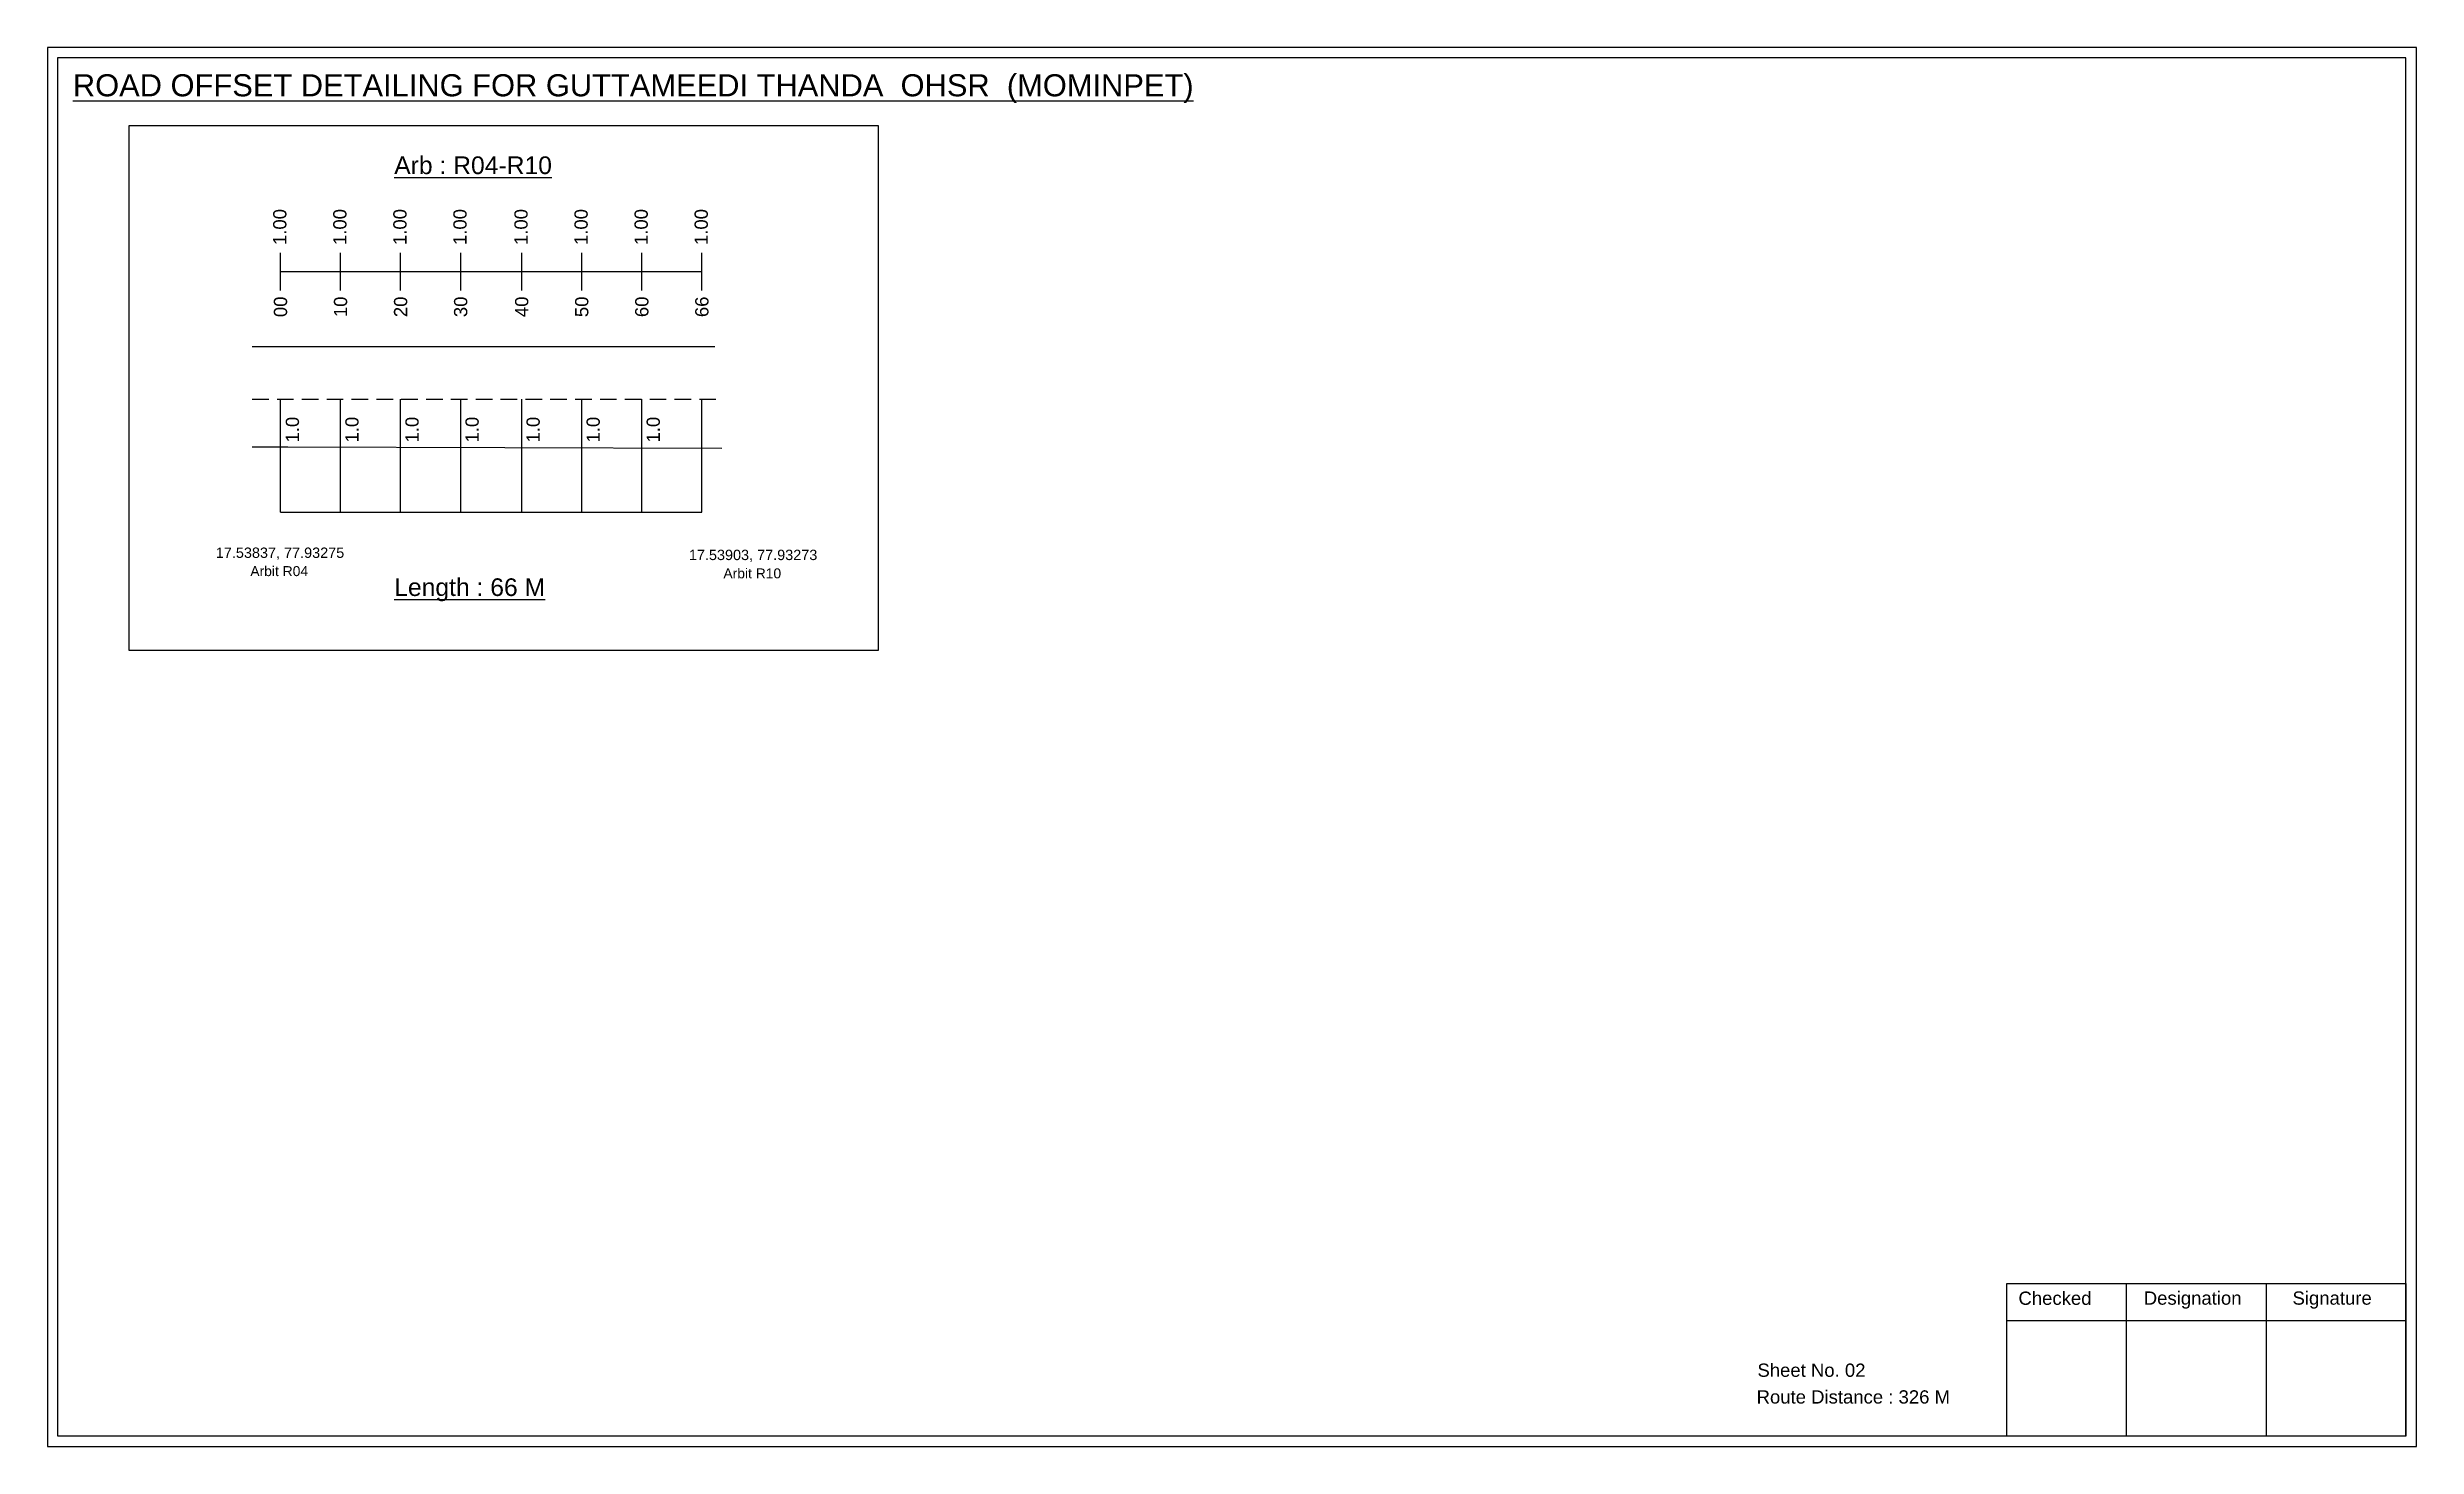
# Model space of a CAD drawing. Header units: inches. Extents: x -117 to 51867, y -12715 to 3423.
# Drawn here: x 15056 to 15592, y -1445 to -1128 of the extents above; entities that cross this region are included whole.
import ezdxf

# ---------------------------------------------------------------- set-up
doc = ezdxf.new("R2010")
doc.units = ezdxf.units.IN
doc.header["$MEASUREMENT"] = 0
doc.linetypes.add('DASHED2', pattern=[0.375, 0.25, -0.125])
doc.layers.add('PDF_Geometry', color=7, linetype='Continuous')
doc.layers.add('PDF_Text', color=5, linetype='Continuous')
doc.styles.add('PDF Arial', font='arial.ttf')
doc.styles.get("Standard").update_dxf_attribs({"font": 'arial.ttf'})

msp = doc.modelspace()

# ---------------------------------------------------------------- texts
at = {"color": 242, "true_color": 0xcd2027}
for s, height, p in [('%%UROAD OFFSET DETAILING FOR GUTTAMEEDI THANDA  OHSR  (MOMINPET)', 5, (15061.75, -1139.27)), ('%%UArb : R04-R10', 4, (15134.51, -1156.87)), ('%%ULength : 66 M', 4, (15134.51, -1252.37))]:
    msp.add_text(s, height=height, dxfattribs=at).set_placement(p)
at = {"color": 217, "true_color": 0x93278f}
for s, p in [('1.00', (15110.1, -1172.93)), ('1.00', (15123.7, -1172.93)), ('1.00', (15137.3, -1172.93)), ('1.00', (15150.9, -1172.93)), ('1.00', (15164.72, -1172.93)), ('1.00', (15178.32, -1172.93)), ('1.00', (15191.92, -1172.93)), ('1.00', (15205.52, -1172.93)), ('00', (15110.25, -1189.25)), ('10', (15123.85, -1189.25)), ('20', (15137.45, -1189.25)), ('30', (15151.05, -1189.25)), ('40', (15164.87, -1189.25)), ('50', (15178.47, -1189.25)), ('60', (15192.07, -1189.25)), ('66', (15205.67, -1189.25))]:
    msp.add_text(s, height=3, rotation=90, dxfattribs=at).set_placement(p)
for p in [(15112.95, -1217.63), (15126.44, -1217.63), (15140.04, -1217.63), (15153.64, -1217.63), (15167.46, -1217.63), (15181.06, -1217.63), (15194.66, -1217.63)]:
    msp.add_text('1.0', height=3, rotation=90).set_placement(p)
at = {"color": 5}
for s, height, p in [('17.53837, 77.93275', 2.34, (15094.11, -1243.74)), ('17.53903, 77.93273', 2.34, (15201.23, -1244.24)), ('Arbit R04', 2.246, (15101.93, -1247.86)), ('Arbit R10', 2.246, (15209.05, -1248.37))]:
    msp.add_text(s, height=height, dxfattribs=at).set_placement(p)
for s, p in [('Sheet No. 02', (15443.19, -1429.11)), ('Route Distance : 326 M', (15443, -1435.16))]:
    msp.add_text(s, height=3).set_placement(p)
at = {"layer": 'PDF_Text', "color": 7, "attachment_point": 7, "style": 'PDF Arial'}
for s, insert, char_height in [('Checked', (15502.29, -1412.86), 3.001), ('Designation', (15530.67, -1413.69), 3.0006), ('Signature', (15564.35, -1413.69), 3.001)]:
    msp.add_mtext(s, dxfattribs=dict(at, insert=insert, char_height=char_height))

# ---------------------------------------------------------------- linework, layer by layer
at = {"color": 217, "true_color": 0x93278f}
for p, q in [((15108.77, -1183.22), (15108.77, -1174.67)), ((15122.37, -1183.22), (15122.37, -1174.67)), ((15135.97, -1183.22), (15135.97, -1174.67)), ((15149.57, -1183.22), (15149.57, -1174.67)), ((15163.39, -1183.22), (15163.39, -1174.67)), ((15176.99, -1183.22), (15176.99, -1174.67)), ((15190.59, -1183.22), (15190.59, -1174.67)), ((15204.19, -1183.22), (15204.19, -1174.67)), ((15108.77, -1178.95), (15204.19, -1178.89))]:
    msp.add_line(p, q, dxfattribs=at)
for p, q in [((15207.1, -1195.95), (15102.36, -1195.95)), ((15108.77, -1233.37), (15108.77, -1207.83)), ((15122.37, -1233.37), (15122.37, -1207.83)), ((15135.97, -1233.37), (15135.97, -1207.83)), ((15149.57, -1233.37), (15149.57, -1207.83)), ((15163.39, -1233.37), (15163.39, -1207.83)), ((15176.99, -1233.37), (15176.99, -1207.83)), ((15190.59, -1233.37), (15190.59, -1207.83)), ((15204.19, -1233.37), (15204.19, -1207.83)), ((15102.36, -1218.63), (15110.42, -1218.63)), ((15110.42, -1218.63), (15208.73, -1218.9))]:
    msp.add_line(p, q)
at = {"linetype": 'DASHED2', "ltscale": 15}
msp.add_line((15102.36, -1207.83), (15207.75, -1207.83), dxfattribs=at)
at = {"color": 5}
msp.add_line((15108.77, -1233.37), (15204.19, -1233.37), dxfattribs=at)
msp.add_lwpolyline([(15074.5, -1145.89), (15244.11, -1145.89), (15244.11, -1264.71), (15074.5, -1264.71)], close=True)
at = {"layer": 'PDF_Geometry'}
for points in [[(15055.98, -1128.19), (15055.98, -1444.9), (15592.45, -1444.9), (15592.45, -1128.19)], [(15058.3, -1130.52), (15058.3, -1442.48), (15590.03, -1442.48), (15590.03, -1130.52)]]:
    msp.add_lwpolyline(points, close=True, dxfattribs=at)
at = {"layer": 'PDF_Geometry', "color": 242, "true_color": 0xcc1f26}
msp.add_lwpolyline([(15590.03, -1442.58), (15499.69, -1442.58), (15499.69, -1407.97), (15590.03, -1407.97)], close=True, dxfattribs=at)
for points in [[(15526.67, -1407.97), (15526.67, -1442.58)], [(15558.4, -1407.97), (15558.4, -1442.58)], [(15499.69, -1416.34), (15590.03, -1416.34)]]:
    msp.add_lwpolyline(points, dxfattribs=at)

msp.set_redraw_order([(e.dxf.handle, doc.entitydb.next_handle()) for e in msp.query("TEXT MTEXT ATTDEF DIMENSION ARC_DIMENSION")])  # texts and dimensions are drawn at this point

doc.saveas('drawing.dxf')
